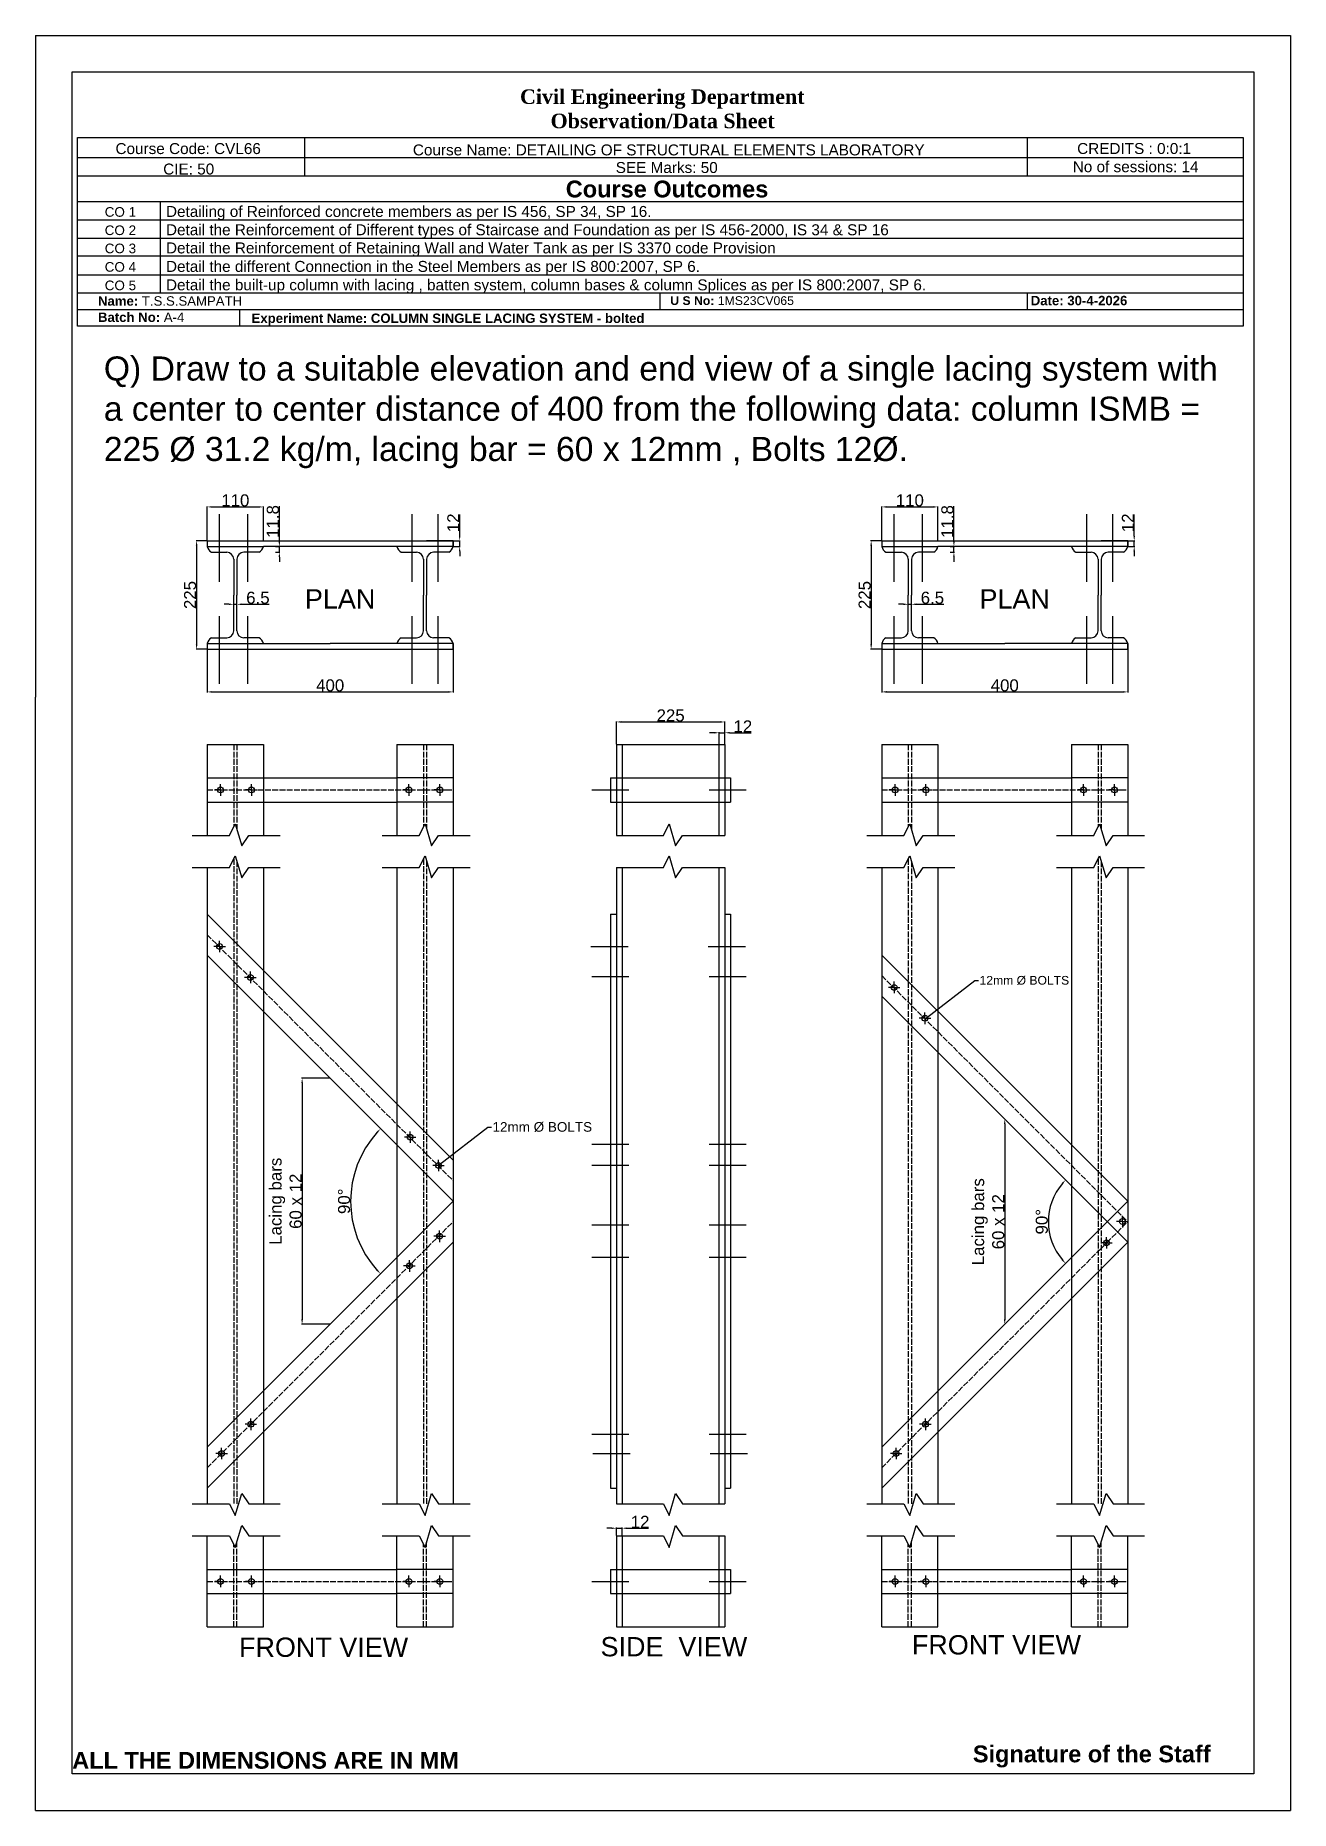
# Model space of a CAD drawing. Header units: millimetres. Extents: x 868 to 41290, y -4185 to 3706.
# Drawn here: x 4988 to 7590, y 27 to 3706 of the extents above; entities that cross this region are included whole.
import ezdxf
from ezdxf import colors
from ezdxf.entities.mleader import LeaderData, LeaderLine
from ezdxf.math import Vec2, Vec3

# ---------------------------------------------------------------- set-up
doc = ezdxf.new("R2010")
doc.units = ezdxf.units.MM
doc.linetypes.add('ACAD_ISO02W100', pattern=[15, 12, -3])
doc.styles.get("Standard").update_dxf_attribs({"font": 'arial.ttf'})
doc.dimstyles.new('ISO-25', dxfattribs={"dimtxt": 25, "dimasz": 10, "dimexe": 1.25, "dimexo": 0.625, "dimtad": 1, "dimdsep": 46, "dimtxsty": 'Standard', "dimcen": 2.5, "dimadec": 0, "dimazin": 0, "dimtfac": 1, "dimtmove": 0, "dimatfit": 3, "dimfxl": 1, "dimarcsym": 0})

msp = doc.modelspace()

# ---------------------------------------------------------------- texts
at = {"attachment_point": 1}
for s, width, gutter_width, heights, insert, char_height in [('\\pxqc;{\\fBookman Old Style|b0|i0|c0|p18;\\H1.16667x;         \\fBookman Old Style|b1|i0|c0|p18;\\H1.14285x;       Civil Engineering Department\\P               Observation/Data Sheet}', 1149.24341, 113.149, [0], (5627.908, 3594.17), 22.629779), ('Course Code: CVL66', 1063.13823, 113.538, [0], (5153.495, 3482.841), 22.70753), ('Course Name: DETAILING OF STRUCTURAL ELEMENTS LABORATORY', 1063.13823, 113.538, [0], (5770.173, 3480.057), 22.70753), ('CREDITS : 0:0:1', 1063.13823, 113.538, [0], (7147.567, 3482.986), 22.70753), ('CIE: 50', 1063.13823, 113.538, [0], (5252.473, 3440.405), 22.7075), ('SEE Marks: 50', 1063.13823, 113.538, [0], (6190.791, 3443.571), 22.70753), ('No of sessions: 14', 1063.13823, 113.538, [0], (7138.386, 3445.287), 22.70753), ('{\\fArial|b1|i0|c0|p34;Course Outcomes}', 1063.13823, 113.538, [0], (6087.193, 3405.151), 34.90578), ('CO 1', 934.19215, 99.767, [0], (5131.208, 3350.105), 19.9534), ('Detailing of Reinforced concrete members as per IS 456, SP 34, SP 16.', 1063.13823, 113.538, [0], (5258.255, 3352.522), 22.70753), ('CO 2', 934.19215, 99.767, [0], (5131.208, 3312.161), 19.9534), ('Detail the Reinforcement of Different types of Staircase and Foundation as per IS 456-2000, IS 34 & SP 16', 1837.07869, 113.538, [0], (5258.255, 3314.578), 22.70753), ('CO 3', 934.19215, 99.767, [0], (5131.208, 3274.526), 19.9534), ('Detail the Reinforcement of Retaining Wall and Water Tank as per IS 3370 code Provision', 1601.14303, 113.538, [0], (5258.255, 3276.943), 22.70753), ('Detail the different Connection in the Steel Members as per IS 800:2007, SP 6.', 1399.16781, 113.538, [0], (5258.255, 3238.629), 22.70753), ('CO 4', 934.19215, 99.767, [0], (5131.208, 3236.212), 19.9534), ('Detail the built-up column with lacing , batten system, column bases & column Splices as per IS 800:2007, SP 6.', 1885.33825, 113.538, [0], (5258.255, 3200.338), 22.70753), ('{\\fArial|b1|i0|c0|p34;Name: }T.S.S.SAMPATH', 1063.13823, 113.538, [0], (5117.174, 3165.405), 19.54724), ('CO 5', 934.19215, 99.767, [0], (5131.208, 3197.921), 19.9534), ('{\\fArial|b1|i0|c0|p34;U S No: }1MS23CV065', 1063.13823, 113.538, [0], (6303.804, 3165.478), 18.151), ('{\\fArial|b1|i0|c0|p34;Date: 30-4-2026}', 1063.13823, 113.538, [0], (7051.261, 3166.259), 19.54724), ('{\\fArial|b1|i0|c0|p34;Batch No: }A-4', 1063.13823, 113.538, [0], (5117.174, 3131.686), 19.54724), ('{\\fArial|b1|i0|c0|p34;Experiment Name: COLUMN SINGLE LACING SYSTEM - bolted}', 1063.13823, 113.538, [0], (5435.652, 3129.578), 19.54724), ('Q) Draw to a suitable elevation and end view of a single lacing system with \\Pa center to center distance of 400 from the following data: column ISMB =\\P225 %%C 31.2 kg/m, lacing bar = 60 x 12mm , Bolts 12%%C.', 4765.87054, 3.036, [327.728], (5129.349, 3040.667), 50), ('PLAN', 461.5156, 12.5, [0], (5546.362, 2558.253), 40), ('PLAN', 461.5156, 12.5, [0], (6945.039, 2558.253), 40), ('FRONT VIEW', 461.5156, 12.5, [0], (5409.627, 385.485), 40), ('SIDE  VIEW', 461.5156, 12.5, [0], (6159.298, 386.548), 40), ('FRONT VIEW', 461.5156, 12.5, [0], (6804.78, 390.422), 40), ('{\\fArial|b1|i0|c0|p34;ALL THE DIMENSIONS ARE IN MM}', 1063.13823, 113.538, [0], (5063.831, 148.544), 34.90578), ('{\\fArial|b1|i0|c0|p34;Signature of the Staff}', 1063.13823, 113.538, [0], (6931.272, 161.781), 34.90578)]:
    msp.add_mtext_dynamic_manual_height_columns(s, width=width, gutter_width=gutter_width, heights=heights, dxfattribs=dict(at, insert=insert, char_height=char_height))

# ---------------------------------------------------------------- blocks, each defined once
blk = doc.blocks.new('*D74')
at = {"color": 0, "lineweight": -2, "transparency": 16777216}
for p, q in [((5343.7, 2659.3), (5343.7, 2730)), ((5353.7, 2728.8), (5450.2, 2728.8)), ((5460.2, 2659.3), (5460.2, 2730))]:
    blk.add_line(p, q, dxfattribs=at)
for points in [[(5353.7, 2730.4), (5353.7, 2727.1), (5343.7, 2728.8)], [(5450.2, 2730.4), (5450.2, 2727.1), (5460.2, 2728.8)]]:
    blk.add_solid(points, dxfattribs=at)
at = {"layer": 'Defpoints', "color": 0, "lineweight": -2, "transparency": 16777216}
for p in [(5460.2, 2728.8), (5343.7, 2658.7), (5460.2, 2658.7)]:
    blk.add_point(p, dxfattribs=at)
at = {"color": 0, "transparency": 16777216, "insert": (5402, 2742.2), "char_height": 25, "attachment_point": 5}
blk.add_mtext('110', dxfattribs=at)
blk = doc.blocks.new('*D75')
at = {"color": 0, "lineweight": -2, "transparency": 16777216}
for p, q in [((5343.1, 2658.7), (5320.5, 2658.7)), ((5321.7, 2648.7), (5321.7, 2443.7)), ((5343.1, 2433.7), (5320.5, 2433.7))]:
    blk.add_line(p, q, dxfattribs=at)
for points in [[(5320, 2648.7), (5323.4, 2648.7), (5321.7, 2658.7)], [(5320, 2443.7), (5323.4, 2443.7), (5321.7, 2433.7)]]:
    blk.add_solid(points, dxfattribs=at)
at = {"layer": 'Defpoints', "color": 0, "lineweight": -2, "transparency": 16777216}
for p in [(5343.7, 2658.7), (5321.7, 2433.7), (5343.7, 2433.7)]:
    blk.add_point(p, dxfattribs=at)
at = {"color": 0, "transparency": 16777216, "insert": (5308.3, 2546.2), "char_height": 25, "attachment_point": 5, "rotation": 90}
blk.add_mtext('225', dxfattribs=at)
blk = doc.blocks.new('*D76')
at = {"color": 0, "lineweight": -2, "transparency": 16777216}
for p, q in [((5493.3, 2656.7), (5493.3, 2730.6)), ((5485.2, 2646.7), (5494.6, 2646.7)), ((5485.2, 2634.9), (5494.6, 2634.9)), ((5493.3, 2634.9), (5493.3, 2646.7)), ((5493.3, 2624.9), (5493.3, 2614.9))]:
    blk.add_line(p, q, dxfattribs=at)
for points in [[(5491.7, 2656.7), (5495, 2656.7), (5493.3, 2646.7)], [(5491.7, 2624.9), (5495, 2624.9), (5493.3, 2634.9)]]:
    blk.add_solid(points, dxfattribs=at)
at = {"layer": 'Defpoints', "color": 0, "lineweight": -2, "transparency": 16777216}
for p in [(5484.6, 2646.7), (5484.6, 2634.9), (5493.3, 2646.7)]:
    blk.add_point(p, dxfattribs=at)
at = {"color": 0, "transparency": 16777216, "insert": (5479.9, 2698.6), "char_height": 25, "attachment_point": 5, "rotation": 90}
blk.add_mtext('11.8', dxfattribs=at)
blk = doc.blocks.new('*D77')
at = {"color": 0, "lineweight": -2, "transparency": 16777216}
for p, q in [((5867.2, 2668.7), (5867.2, 2713.1)), ((5854.3, 2658.7), (5868.4, 2658.7)), ((5867.2, 2646.7), (5867.2, 2658.7)), ((5854.3, 2646.7), (5868.4, 2646.7)), ((5867.2, 2636.7), (5867.2, 2626.7))]:
    blk.add_line(p, q, dxfattribs=at)
for points in [[(5865.5, 2668.7), (5868.8, 2668.7), (5867.2, 2658.7)], [(5865.5, 2636.7), (5868.8, 2636.7), (5867.2, 2646.7)]]:
    blk.add_solid(points, dxfattribs=at)
at = {"layer": 'Defpoints', "color": 0, "lineweight": -2, "transparency": 16777216}
for p in [(5853.7, 2658.7), (5867.2, 2658.7), (5853.7, 2646.7)]:
    blk.add_point(p, dxfattribs=at)
at = {"color": 0, "transparency": 16777216, "insert": (5854, 2695.9), "char_height": 25, "attachment_point": 5, "rotation": 90}
blk.add_mtext('12', dxfattribs=at)
blk = doc.blocks.new('*D78')
at = {"color": 0, "lineweight": -2, "transparency": 16777216}
for p, q in [((5388.7, 2527), (5378.7, 2527)), ((5398.7, 2472.6), (5398.7, 2528.2)), ((5398.7, 2527), (5405.2, 2527)), ((5405.2, 2472.6), (5405.2, 2528.2)), ((5415.2, 2527), (5472.3, 2527))]:
    blk.add_line(p, q, dxfattribs=at)
for points in [[(5388.7, 2528.7), (5388.7, 2525.3), (5398.7, 2527)], [(5415.2, 2528.7), (5415.2, 2525.3), (5405.2, 2527)]]:
    blk.add_solid(points, dxfattribs=at)
at = {"layer": 'Defpoints', "color": 0, "lineweight": -2, "transparency": 16777216}
for p in [(5405.2, 2527), (5398.7, 2471.9), (5405.2, 2471.9)]:
    blk.add_point(p, dxfattribs=at)
at = {"color": 0, "transparency": 16777216, "insert": (5448.8, 2540.4), "char_height": 25, "attachment_point": 5}
blk.add_mtext('6.5', dxfattribs=at)
blk = doc.blocks.new('*D79')
at = {"color": 0, "lineweight": -2, "transparency": 16777216}
for p, q in [((5343.7, 2433.1), (5343.7, 2344.2)), ((5853.7, 2433.1), (5853.7, 2344.2)), ((5353.7, 2345.4), (5843.7, 2345.4))]:
    blk.add_line(p, q, dxfattribs=at)
for points in [[(5353.7, 2347.1), (5353.7, 2343.7), (5343.7, 2345.4)], [(5843.7, 2347.1), (5843.7, 2343.7), (5853.7, 2345.4)]]:
    blk.add_solid(points, dxfattribs=at)
at = {"layer": 'Defpoints', "color": 0, "lineweight": -2, "transparency": 16777216}
for p in [(5343.7, 2433.7), (5853.7, 2433.7), (5853.7, 2345.4)]:
    blk.add_point(p, dxfattribs=at)
at = {"color": 0, "transparency": 16777216, "insert": (5598.7, 2358.8), "char_height": 25, "attachment_point": 5}
blk.add_mtext('400', dxfattribs=at)
blk = doc.blocks.new('*D85')
at = {"color": 0, "lineweight": -2, "transparency": 16777216}
for p, q in [((6742.4, 2659.3), (6742.4, 2730)), ((6752.4, 2728.8), (6848.9, 2728.8)), ((6858.9, 2659.3), (6858.9, 2730))]:
    blk.add_line(p, q, dxfattribs=at)
for points in [[(6752.4, 2730.4), (6752.4, 2727.1), (6742.4, 2728.8)], [(6848.9, 2730.4), (6848.9, 2727.1), (6858.9, 2728.8)]]:
    blk.add_solid(points, dxfattribs=at)
at = {"layer": 'Defpoints', "color": 0, "lineweight": -2, "transparency": 16777216}
for p in [(6858.9, 2728.8), (6742.4, 2658.7), (6858.9, 2658.7)]:
    blk.add_point(p, dxfattribs=at)
at = {"color": 0, "transparency": 16777216, "insert": (6800.6, 2742.2), "char_height": 25, "attachment_point": 5}
blk.add_mtext('110', dxfattribs=at)
blk = doc.blocks.new('*D83')
at = {"color": 0, "lineweight": -2, "transparency": 16777216}
for p, q in [((6741.8, 2658.7), (6719.1, 2658.7)), ((6720.4, 2648.7), (6720.4, 2443.7)), ((6741.8, 2433.7), (6719.1, 2433.7))]:
    blk.add_line(p, q, dxfattribs=at)
for points in [[(6718.7, 2648.7), (6722.1, 2648.7), (6720.4, 2658.7)], [(6718.7, 2443.7), (6722.1, 2443.7), (6720.4, 2433.7)]]:
    blk.add_solid(points, dxfattribs=at)
at = {"layer": 'Defpoints', "color": 0, "lineweight": -2, "transparency": 16777216}
for p in [(6742.4, 2658.7), (6720.4, 2433.7), (6742.4, 2433.7)]:
    blk.add_point(p, dxfattribs=at)
at = {"color": 0, "transparency": 16777216, "insert": (6707, 2546.2), "char_height": 25, "attachment_point": 5, "rotation": 90}
blk.add_mtext('225', dxfattribs=at)
blk = doc.blocks.new('*D80')
at = {"color": 0, "lineweight": -2, "transparency": 16777216}
for p, q in [((6892, 2656.7), (6892, 2730.6)), ((6883.9, 2646.7), (6893.3, 2646.7)), ((6883.9, 2634.9), (6893.3, 2634.9)), ((6892, 2634.9), (6892, 2646.7)), ((6892, 2624.9), (6892, 2614.9))]:
    blk.add_line(p, q, dxfattribs=at)
for points in [[(6890.3, 2656.7), (6893.7, 2656.7), (6892, 2646.7)], [(6890.3, 2624.9), (6893.7, 2624.9), (6892, 2634.9)]]:
    blk.add_solid(points, dxfattribs=at)
at = {"layer": 'Defpoints', "color": 0, "lineweight": -2, "transparency": 16777216}
for p in [(6883.3, 2646.7), (6883.3, 2634.9), (6892, 2646.7)]:
    blk.add_point(p, dxfattribs=at)
at = {"color": 0, "transparency": 16777216, "insert": (6878.6, 2698.6), "char_height": 25, "attachment_point": 5, "rotation": 90}
blk.add_mtext('11.8', dxfattribs=at)
blk = doc.blocks.new('*D84')
at = {"color": 0, "lineweight": -2, "transparency": 16777216}
for p, q in [((7265.8, 2668.7), (7265.8, 2713.1)), ((7253, 2658.7), (7267.1, 2658.7)), ((7265.8, 2646.7), (7265.8, 2658.7)), ((7253, 2646.7), (7267.1, 2646.7)), ((7265.8, 2636.7), (7265.8, 2626.7))]:
    blk.add_line(p, q, dxfattribs=at)
for points in [[(7264.2, 2668.7), (7267.5, 2668.7), (7265.8, 2658.7)], [(7264.2, 2636.7), (7267.5, 2636.7), (7265.8, 2646.7)]]:
    blk.add_solid(points, dxfattribs=at)
at = {"layer": 'Defpoints', "color": 0, "lineweight": -2, "transparency": 16777216}
for p in [(7252.4, 2658.7), (7265.8, 2658.7), (7252.4, 2646.7)]:
    blk.add_point(p, dxfattribs=at)
at = {"color": 0, "transparency": 16777216, "insert": (7252.7, 2695.9), "char_height": 25, "attachment_point": 5, "rotation": 90}
blk.add_mtext('12', dxfattribs=at)
blk = doc.blocks.new('*D81')
at = {"color": 0, "lineweight": -2, "transparency": 16777216}
for p, q in [((6787.4, 2527), (6777.4, 2527)), ((6797.4, 2472.6), (6797.4, 2528.2)), ((6797.4, 2527), (6803.9, 2527)), ((6803.9, 2472.6), (6803.9, 2528.2)), ((6813.9, 2527), (6871, 2527))]:
    blk.add_line(p, q, dxfattribs=at)
for points in [[(6787.4, 2528.7), (6787.4, 2525.3), (6797.4, 2527)], [(6813.9, 2528.7), (6813.9, 2525.3), (6803.9, 2527)]]:
    blk.add_solid(points, dxfattribs=at)
at = {"layer": 'Defpoints', "color": 0, "lineweight": -2, "transparency": 16777216}
for p in [(6803.9, 2527), (6797.4, 2471.9), (6803.9, 2471.9)]:
    blk.add_point(p, dxfattribs=at)
at = {"color": 0, "transparency": 16777216, "insert": (6847.4, 2540.4), "char_height": 25, "attachment_point": 5}
blk.add_mtext('6.5', dxfattribs=at)
blk = doc.blocks.new('*D82')
at = {"color": 0, "lineweight": -2, "transparency": 16777216}
for p, q in [((6742.4, 2433.1), (6742.4, 2344.2)), ((7252.4, 2433.1), (7252.4, 2344.2)), ((6752.4, 2345.4), (7242.4, 2345.4))]:
    blk.add_line(p, q, dxfattribs=at)
for points in [[(6752.4, 2347.1), (6752.4, 2343.7), (6742.4, 2345.4)], [(7242.4, 2347.1), (7242.4, 2343.7), (7252.4, 2345.4)]]:
    blk.add_solid(points, dxfattribs=at)
at = {"layer": 'Defpoints', "color": 0, "lineweight": -2, "transparency": 16777216}
for p in [(6742.4, 2433.7), (7252.4, 2433.7), (7252.4, 2345.4)]:
    blk.add_point(p, dxfattribs=at)
at = {"color": 0, "transparency": 16777216, "insert": (6997.4, 2358.8), "char_height": 25, "attachment_point": 5}
blk.add_mtext('400', dxfattribs=at)
blk = doc.blocks.new('*D86')
at = {"color": 0, "lineweight": -2, "transparency": 16777216}
for p, q in [((5598.1, 1544.7), (5539.3, 1544.7)), ((5540.5, 1534.7), (5540.5, 1044.7)), ((5598.1, 1034.7), (5539.3, 1034.7))]:
    blk.add_line(p, q, dxfattribs=at)
for points in [[(5538.8, 1534.7), (5542.2, 1534.7), (5540.5, 1544.7)], [(5538.8, 1044.7), (5542.2, 1044.7), (5540.5, 1034.7)]]:
    blk.add_solid(points, dxfattribs=at)
at = {"layer": 'Defpoints', "color": 0, "lineweight": -2, "transparency": 16777216}
for p in [(5598.7, 1544.7), (5540.5, 1034.7), (5598.7, 1034.7)]:
    blk.add_point(p, dxfattribs=at)
at = {"color": 0, "transparency": 16777216, "insert": (5506.3, 1289.7), "char_height": 25, "attachment_point": 5, "rotation": 90}
blk.add_mtext('Lacing bars\\P60 x 12', dxfattribs=at)
blk = doc.blocks.new('*D87')
at = {"color": 0, "lineweight": -2, "transparency": 16777216}
blk.add_arc((5853.7, 1289.7), 212.7, 137.6937, 222.3063, dxfattribs=at)
for points in [[(5695.2, 1434.1), (5697.6, 1431.8), (5703.3, 1440.2)], [(5697.6, 1147.7), (5695.2, 1145.4), (5703.3, 1139.3)]]:
    blk.add_solid(points, dxfattribs=at)
at = {"layer": 'Defpoints', "color": 0, "lineweight": -2, "transparency": 16777216}
for p in [(5343.7, 1799.7), (5648.2, 1344.8), (5853.7, 1289.7), (5853.7, 1289.7), (5343.7, 779.7)]:
    blk.add_point(p, dxfattribs=at)
at = {"color": 0, "transparency": 16777216, "insert": (5627.6, 1289.7), "char_height": 25, "attachment_point": 5, "rotation": 90}
blk.add_mtext('90°', dxfattribs=at)
blk = doc.blocks.new('*D88')
at = {"color": 0, "lineweight": -2, "transparency": 16777216}
for p, q in [((6182.1, 612.1), (6172.1, 612.1)), ((6192.1, 596.7), (6192.1, 613.3)), ((6192.1, 612.1), (6204.1, 612.1)), ((6204.1, 596.7), (6204.1, 613.3)), ((6214.1, 612.1), (6258.5, 612.1))]:
    blk.add_line(p, q, dxfattribs=at)
for points in [[(6182.1, 613.7), (6182.1, 610.4), (6192.1, 612.1)], [(6214.1, 613.7), (6214.1, 610.4), (6204.1, 612.1)]]:
    blk.add_solid(points, dxfattribs=at)
at = {"layer": 'Defpoints', "color": 0, "lineweight": -2, "transparency": 16777216}
for p in [(6192.1, 596.1), (6204.1, 612.1), (6204.1, 596.1)]:
    blk.add_point(p, dxfattribs=at)
at = {"color": 0, "lineweight": -2, "transparency": 16777216, "insert": (6241.3, 625.3), "char_height": 25, "attachment_point": 5}
blk.add_mtext('12', dxfattribs=at)
blk = doc.blocks.new('*D89')
at = {"color": 0, "lineweight": -2, "transparency": 16777216}
for p, q in [((6192.1, 2237.1), (6192.1, 2284.4)), ((6202.1, 2283.1), (6407.1, 2283.1)), ((6417.1, 2237.1), (6417.1, 2284.4))]:
    blk.add_line(p, q, dxfattribs=at)
for points in [[(6202.1, 2284.8), (6202.1, 2281.4), (6192.1, 2283.1)], [(6407.1, 2284.8), (6407.1, 2281.4), (6417.1, 2283.1)]]:
    blk.add_solid(points, dxfattribs=at)
at = {"layer": 'Defpoints', "color": 0, "lineweight": -2, "transparency": 16777216}
for p in [(6417.1, 2283.1), (6192.1, 2236.5), (6417.1, 2236.5)]:
    blk.add_point(p, dxfattribs=at)
at = {"color": 0, "lineweight": -2, "transparency": 16777216, "insert": (6304.6, 2296.5), "char_height": 25, "attachment_point": 5}
blk.add_mtext('225', dxfattribs=at)
blk = doc.blocks.new('*D90')
at = {"color": 0, "lineweight": -2, "transparency": 16777216}
for p, q in [((6395.1, 2260.7), (6385.1, 2260.7)), ((6405.1, 2237.1), (6405.1, 2262)), ((6405.1, 2260.7), (6417.1, 2260.7)), ((6417.1, 2237.1), (6417.1, 2262)), ((6427.1, 2260.7), (6471.5, 2260.7))]:
    blk.add_line(p, q, dxfattribs=at)
for points in [[(6395.1, 2262.4), (6395.1, 2259.1), (6405.1, 2260.7)], [(6427.1, 2262.4), (6427.1, 2259.1), (6417.1, 2260.7)]]:
    blk.add_solid(points, dxfattribs=at)
at = {"layer": 'Defpoints', "color": 0, "lineweight": -2, "transparency": 16777216}
for p in [(6417.1, 2260.7), (6405.1, 2236.5), (6417.1, 2236.5)]:
    blk.add_point(p, dxfattribs=at)
at = {"color": 0, "lineweight": -2, "transparency": 16777216, "insert": (6454.3, 2273.9), "char_height": 25, "attachment_point": 5}
blk.add_mtext('12', dxfattribs=at)
blk = doc.blocks.new('*D91')
at = {"color": 0, "lineweight": -2, "transparency": 16777216}
for p, q in [((6997.4, 1449.9), (6997.4, 1044.7)), ((6998, 1459.9), (6998.6, 1459.9)), ((6998, 1034.7), (6998.6, 1034.7))]:
    blk.add_line(p, q, dxfattribs=at)
for points in [[(6995.7, 1449.9), (6999.1, 1449.9), (6997.4, 1459.9)], [(6995.7, 1044.7), (6999.1, 1044.7), (6997.4, 1034.7)]]:
    blk.add_solid(points, dxfattribs=at)
at = {"layer": 'Defpoints', "color": 0, "lineweight": -2, "transparency": 16777216}
for p in [(6997.4, 1459.9), (6997.4, 1034.7), (6997.4, 1034.7)]:
    blk.add_point(p, dxfattribs=at)
at = {"color": 0, "lineweight": -2, "transparency": 16777216, "insert": (6963.2, 1247.3), "char_height": 25, "attachment_point": 5, "rotation": 90}
blk.add_mtext('Lacing bars\\P60 x 12', dxfattribs=at)
blk = doc.blocks.new('*D93')
at = {"color": 0, "lineweight": -2, "transparency": 16777216}
blk.add_arc((7210, 1247.3), 122.2, 139.6882, 220.3118, dxfattribs=at)
for points in [[(7115.5, 1327.5), (7118, 1325.3), (7123.5, 1333.8)], [(7118, 1169.4), (7115.5, 1167.1), (7123.5, 1160.9)]]:
    blk.add_solid(points, dxfattribs=at)
at = {"layer": 'Defpoints', "color": 0, "lineweight": -2, "transparency": 16777216}
for p in [(6742.4, 1714.9), (7252.4, 1289.7), (7091.9, 1279), (7252.4, 1204.9), (6742.4, 779.7)]:
    blk.add_point(p, dxfattribs=at)
at = {"color": 0, "lineweight": -2, "transparency": 16777216, "insert": (7074.3, 1247.3), "char_height": 25, "attachment_point": 5, "rotation": 90}
blk.add_mtext('90°', dxfattribs=at)

# ---------------------------------------------------------------- dimensions: what is measured, and where the dimension line sits
for base, p1, p2, text, picture, middle in [((5460.218, 2728.761), (5343.718, 2658.677), (5460.218, 2658.677), '110', '*D74', (5401.968, 2742.15)), ((6858.895, 2728.761), (6742.395, 2658.677), (6858.895, 2658.677), '110', '*D85', (6800.645, 2742.15)), ((5853.718, 2345.411), (5343.718, 2433.677), (5853.718, 2433.677), '400', '*D79', (5598.718, 2358.801)), ((7252.395, 2345.411), (6742.395, 2433.677), (7252.395, 2433.677), '400', '*D82', (6997.395, 2358.801))]:
    dim = msp.add_linear_dim(base=base, p1=p1, p2=p2, text=text, dimstyle='ISO-25')
    dim.commit()
    dim.dimension.update_dxf_attribs({"geometry": picture, "text_midpoint": middle})
for base, p1, p2, picture, middle in [((5493.338, 2646.677), (5484.59, 2634.877), (5484.59, 2646.677), '*D76', (5479.948, 2698.621)), ((6892.014, 2646.677), (6883.267, 2634.877), (6883.267, 2646.677), '*D80', (6878.625, 2698.621)), ((5321.714, 2433.677), (5343.718, 2658.677), (5343.718, 2433.677), '*D75', (5308.324, 2546.177)), ((6720.39, 2433.677), (6742.395, 2658.677), (6742.395, 2433.677), '*D83', (6707.001, 2546.177))]:
    dim = msp.add_linear_dim(base=base, p1=p1, p2=p2, angle=90, dimstyle='ISO-25')
    dim.commit()
    dim.dimension.update_dxf_attribs({"geometry": picture, "text_midpoint": middle})
for p1, p2, picture, middle in [((5853.718, 2646.677), (5853.718, 2658.677), '*D77', (5853.993, 2695.904)), ((7252.395, 2646.677), (7252.395, 2658.677), '*D84', (7252.67, 2695.904))]:
    dim = msp.add_aligned_dim(p1=p1, p2=p2, distance=-13.451, dimstyle='ISO-25')
    dim.commit()
    dim.dimension.update_dxf_attribs({"geometry": picture, "text_midpoint": middle})
for base, p1, p2, picture, middle in [((5405.218, 2526.998), (5398.718, 2471.944), (5405.218, 2471.944), '*D78', (5448.762, 2540.387)), ((6803.895, 2526.998), (6797.395, 2471.944), (6803.895, 2471.944), '*D81', (6847.439, 2540.387))]:
    dim = msp.add_linear_dim(base=base, p1=p1, p2=p2, dimstyle='ISO-25')
    dim.commit()
    dim.dimension.update_dxf_attribs({"geometry": picture, "text_midpoint": middle})
at = {"lineweight": -2}
for base, p1, picture, middle in [((6417.097, 2283.11), (6192.097, 2236.456), '*D89', (6304.597, 2296.499)), ((6417.097, 2260.72), (6405.097, 2236.456), '*D90', (6454.323, 2273.897))]:
    dim = msp.add_linear_dim(base=base, p1=p1, p2=(6417.097, 2236.456), dimstyle='ISO-25', dxfattribs=at)
    dim.commit()
    dim.dimension.update_dxf_attribs({"geometry": picture, "text_midpoint": middle})
dim = msp.add_angular_dim_2l(base=(5648.246, 1344.806), line1=((5343.718, 779.75), (5853.718, 1289.75)), line2=((5343.718, 1799.75), (5853.718, 1289.75)), dimstyle='ISO-25')
dim.commit()
dim.dimension.update_dxf_attribs({"geometry": '*D87', "text_midpoint": (5627.608, 1289.75)})
dim = msp.add_angular_dim_2l(base=(7091.888, 1278.963), line1=((6742.395, 779.75), (7252.395, 1289.75)), line2=((6742.395, 1714.897), (7252.395, 1204.897)), dimstyle='ISO-25', dxfattribs=at)
dim.commit()
dim.dimension.update_dxf_attribs({"geometry": '*D93', "text_midpoint": (7074.333, 1247.323)})
dim = msp.add_linear_dim(base=(5540.504, 1034.75), p1=(5598.718, 1544.75), p2=(5598.718, 1034.75), angle=90, text='Lacing bars\\P60 x 12', dimstyle='ISO-25')
dim.commit()
dim.dimension.update_dxf_attribs({"geometry": '*D86', "text_midpoint": (5506.281, 1289.75)})
dim = msp.add_linear_dim(base=(6997.395, 1034.75), p1=(6997.395, 1459.897), p2=(6997.395, 1034.75), angle=90, text='Lacing bars\\P60 x 12', dimstyle='ISO-25', dxfattribs=at)
dim.commit()
dim.dimension.update_dxf_attribs({"geometry": '*D91', "text_midpoint": (6963.172, 1247.323)})
dim = msp.add_aligned_dim(p1=(6192.097, 596.101), p2=(6204.097, 596.101), distance=15.973, dimstyle='ISO-25', dxfattribs=at)
dim.commit()
dim.dimension.update_dxf_attribs({"geometry": '*D88', "text_midpoint": (6241.323, 625.251)})

# ---------------------------------------------------------------- linework, layer by layer
for p, q in [((4987.64, 3705.844), (7589.945, 3705.844)), ((4987.64, 3705.844), (4987.64, 2334.611)), ((7589.945, 3705.844), (7589.945, 27.031)), ((5545.726, 3494.614), (5545.726, 3414.019)), ((7043.79, 3494.614), (7043.79, 3414.019)), ((5075.011, 3452.774), (7491.752, 3452.774)), ((7491.752, 3414.019), (5075.011, 3414.019)), ((5075.011, 3361.991), (7491.752, 3361.991)), ((5245.85, 3361.991), (5245.85, 3323.438)), ((7491.752, 3323.438), (5075.011, 3323.438)), ((5245.85, 3323.438), (5245.85, 3286.103)), ((5075.011, 3286.103), (7491.752, 3286.103)), ((5245.85, 3286.103), (5245.85, 3248.168)), ((7491.752, 3248.168), (5075.011, 3248.168)), ((5245.85, 3248.168), (5245.85, 3209.475)), ((5075.011, 3209.475), (7491.752, 3209.475)), ((5245.85, 3209.475), (5245.85, 3171.587)), ((7491.752, 3171.587), (5075.011, 3171.587)), ((6283.19, 3137.759), (6283.19, 3171.587)), ((7044.421, 3137.759), (7044.421, 3171.587)), ((5075.011, 3137.759), (7491.752, 3137.759)), ((5411.53, 3103.285), (5411.53, 3137.759)), ((5369.357, 2573.185), (5369.357, 2713.586)), ((5428.161, 2573.185), (5428.161, 2713.586)), ((5768.607, 2573.185), (5768.607, 2713.586)), ((5822.769, 2573.185), (5822.769, 2713.586)), ((6768.033, 2573.185), (6768.033, 2713.586)), ((6826.838, 2573.185), (6826.838, 2713.586)), ((7167.284, 2573.185), (7167.284, 2713.586)), ((7221.446, 2573.185), (7221.446, 2713.586)), ((5343.718, 2658.677), (5853.718, 2658.677)), ((5343.718, 2658.677), (5343.718, 2646.677)), ((5853.718, 2658.677), (5798.718, 2658.677)), ((5853.718, 2658.677), (5853.718, 2646.677)), ((5853.718, 2646.677), (5853.718, 2658.677)), ((6742.395, 2658.677), (7252.395, 2658.677)), ((6742.395, 2658.677), (6742.395, 2646.677)), ((7252.395, 2658.677), (7197.395, 2658.677)), ((7252.395, 2646.677), (7252.395, 2658.677)), ((7252.395, 2658.677), (7252.395, 2646.677)), ((5343.718, 2646.677), (5460.218, 2646.677)), ((5352.466, 2634.877), (5384.302, 2634.877)), ((5398.718, 2620.411), (5398.718, 2546.177)), ((5405.218, 2620.411), (5405.218, 2546.177)), ((5451.47, 2634.877), (5419.633, 2634.877)), ((5853.718, 2646.677), (5460.218, 2646.677)), ((5745.966, 2634.877), (5777.802, 2634.877)), ((5792.218, 2620.411), (5792.218, 2546.177)), ((5798.718, 2620.411), (5798.718, 2546.177)), ((5853.718, 2646.677), (5801.968, 2646.677)), ((5844.97, 2634.877), (5813.133, 2634.877)), ((6742.395, 2646.677), (6858.895, 2646.677)), ((6751.142, 2634.877), (6782.979, 2634.877)), ((6797.395, 2620.411), (6797.395, 2546.177)), ((6803.895, 2620.411), (6803.895, 2546.177)), ((6850.147, 2634.877), (6818.31, 2634.877)), ((7252.395, 2646.677), (6858.895, 2646.677)), ((7144.642, 2634.877), (7176.479, 2634.877)), ((7190.895, 2620.411), (7190.895, 2546.177)), ((7197.395, 2620.411), (7197.395, 2546.177)), ((7252.395, 2646.677), (7200.645, 2646.677)), ((7243.647, 2634.877), (7211.81, 2634.877)), ((5398.718, 2471.944), (5398.718, 2546.177)), ((5405.218, 2471.944), (5405.218, 2546.177)), ((5792.218, 2471.944), (5792.218, 2546.177)), ((5798.718, 2471.944), (5798.718, 2546.177)), ((6797.395, 2471.944), (6797.395, 2546.177)), ((6803.895, 2471.944), (6803.895, 2546.177)), ((7190.895, 2471.944), (7190.895, 2546.177)), ((7197.395, 2471.944), (7197.395, 2546.177)), ((5369.357, 2362.107), (5369.357, 2502.508)), ((5428.161, 2362.107), (5428.161, 2502.508)), ((5768.607, 2362.107), (5768.607, 2502.508)), ((5822.769, 2362.107), (5822.769, 2502.508)), ((6768.033, 2362.107), (6768.033, 2502.508)), ((6826.838, 2362.107), (6826.838, 2502.508)), ((7167.284, 2362.107), (7167.284, 2502.508)), ((7221.446, 2362.107), (7221.446, 2502.508)), ((5343.718, 2445.677), (5395.468, 2445.677)), ((5343.718, 2445.677), (5598.718, 2445.677)), ((5343.718, 2445.677), (5343.718, 2433.677)), ((5343.718, 2433.677), (5853.718, 2433.677)), ((5352.466, 2457.477), (5384.302, 2457.477)), ((5451.47, 2457.477), (5419.633, 2457.477)), ((5853.718, 2445.677), (5598.718, 2445.677)), ((5745.966, 2457.477), (5777.802, 2457.477)), ((5853.718, 2445.677), (5801.968, 2445.677)), ((5844.97, 2457.477), (5813.133, 2457.477)), ((5853.718, 2433.677), (5853.718, 2445.677)), ((5853.718, 2445.677), (5853.718, 2433.677)), ((6742.395, 2445.677), (6742.395, 2433.677)), ((6742.395, 2445.677), (6794.145, 2445.677)), ((6742.395, 2445.677), (6997.395, 2445.677)), ((6742.395, 2433.677), (7252.395, 2433.677)), ((6751.142, 2457.477), (6782.979, 2457.477)), ((6850.147, 2457.477), (6818.31, 2457.477)), ((7252.395, 2445.677), (6997.395, 2445.677)), ((7144.642, 2457.477), (7176.479, 2457.477)), ((7252.395, 2445.677), (7200.645, 2445.677)), ((7243.647, 2457.477), (7211.81, 2457.477)), ((7252.395, 2433.677), (7252.395, 2445.677)), ((7252.395, 2445.677), (7252.395, 2433.677)), ((4987.64, 27.031), (4987.64, 2334.611)), ((5343.718, 2236.456), (5343.718, 2047.894)), ((5343.718, 2236.456), (5460.218, 2236.456)), ((5460.218, 2236.456), (5460.218, 2047.894)), ((5737.218, 2236.456), (5737.218, 2047.894)), ((5737.218, 2236.456), (5853.718, 2236.456)), ((5853.718, 2236.456), (5853.718, 2047.894)), ((6192.097, 2236.456), (6417.097, 2236.456)), ((6192.097, 2236.456), (6192.097, 2047.894)), ((6204.097, 2236.456), (6204.097, 2047.894)), ((6405.097, 2047.894), (6405.097, 2236.456)), ((6417.097, 2236.456), (6417.097, 2047.894)), ((6742.395, 2236.456), (6742.395, 2047.894)), ((6742.395, 2236.456), (6858.895, 2236.456)), ((6858.895, 2236.456), (6858.895, 2047.894)), ((7135.895, 2236.456), (7252.395, 2236.456)), ((7135.895, 2236.456), (7135.895, 2047.894)), ((7252.395, 2236.456), (7252.395, 2047.894)), ((5343.718, 2167.175), (5737.218, 2167.175)), ((5853.718, 2167.175), (5737.218, 2167.175)), ((6141.256, 2142.175), (6218.284, 2142.175)), ((6180.097, 2167.175), (6429.097, 2167.175)), ((6180.097, 2167.175), (6180.097, 2117.175)), ((6384.478, 2142.175), (6461.506, 2142.175)), ((6429.097, 2167.175), (6429.097, 2117.175)), ((6742.395, 2167.175), (7135.895, 2167.175)), ((7252.395, 2167.175), (7135.895, 2167.175)), ((5343.718, 2117.175), (5737.218, 2117.175)), ((5853.718, 2117.175), (5737.218, 2117.175)), ((6180.097, 2117.175), (6429.097, 2117.175)), ((6742.395, 2117.175), (7135.895, 2117.175)), ((7252.395, 2117.175), (7135.895, 2117.175)), ((5389.819, 2047.894), (5401.972, 2072.049)), ((5401.972, 2072.049), (5415.333, 2026.56)), ((5783.319, 2047.894), (5795.472, 2072.049)), ((5795.472, 2072.049), (5808.833, 2026.56)), ((6289.531, 2047.894), (6301.684, 2072.049)), ((6301.684, 2072.049), (6315.045, 2026.56)), ((6788.495, 2047.894), (6800.649, 2072.049)), ((6800.649, 2072.049), (6814.01, 2026.56)), ((7181.995, 2047.894), (7194.149, 2072.049)), ((7194.149, 2072.049), (7207.51, 2026.56)), ((5312.779, 2047.894), (5389.819, 2047.894)), ((5415.333, 2026.56), (5429.819, 2047.894)), ((5429.819, 2047.894), (5495.264, 2047.894)), ((5706.279, 2047.894), (5783.319, 2047.894)), ((5808.833, 2026.56), (5823.319, 2047.894)), ((5823.319, 2047.894), (5888.764, 2047.894)), ((6192.097, 2047.894), (6289.531, 2047.894)), ((6315.045, 2026.56), (6329.531, 2047.894)), ((6329.531, 2047.894), (6417.097, 2047.894)), ((6711.456, 2047.894), (6788.495, 2047.894)), ((6814.01, 2026.56), (6828.495, 2047.894)), ((6828.495, 2047.894), (6893.941, 2047.894)), ((7104.956, 2047.894), (7181.995, 2047.894)), ((7207.51, 2026.56), (7221.995, 2047.894)), ((7221.995, 2047.894), (7287.441, 2047.894)), ((5389.819, 1981.32), (5401.972, 2005.475)), ((5401.972, 2005.475), (5415.333, 1959.987)), ((5783.319, 1981.32), (5795.472, 2005.475)), ((5795.472, 2005.475), (5808.833, 1959.987)), ((6289.531, 1981.32), (6301.684, 2005.475)), ((6301.684, 2005.475), (6315.045, 1959.987)), ((6788.495, 1981.32), (6800.649, 2005.475)), ((6800.649, 2005.475), (6814.01, 1959.987)), ((7181.995, 1981.32), (7194.149, 2005.475)), ((7194.149, 2005.475), (7207.51, 1959.987)), ((5312.779, 1981.32), (5389.819, 1981.32)), ((5343.718, 1981.32), (5343.718, 662.675)), ((5415.333, 1959.987), (5429.819, 1981.32)), ((5429.819, 1981.32), (5495.264, 1981.32)), ((5460.218, 1981.32), (5460.218, 662.675)), ((5706.279, 1981.32), (5783.319, 1981.32)), ((5737.218, 1981.32), (5737.218, 662.675)), ((5808.833, 1959.987), (5823.319, 1981.32)), ((5823.319, 1981.32), (5888.764, 1981.32)), ((5853.718, 1981.32), (5853.718, 662.675)), ((6192.097, 1981.32), (6192.097, 662.675)), ((6192.097, 1981.32), (6289.531, 1981.32)), ((6204.097, 1981.32), (6204.097, 662.675)), ((6315.045, 1959.987), (6329.531, 1981.32)), ((6329.531, 1981.32), (6417.097, 1981.32)), ((6405.097, 662.675), (6405.097, 1981.32)), ((6417.097, 1981.32), (6417.097, 662.675)), ((6711.456, 1981.32), (6788.495, 1981.32)), ((6742.395, 1981.32), (6742.395, 662.675)), ((6814.01, 1959.987), (6828.495, 1981.32)), ((6828.495, 1981.32), (6893.941, 1981.32)), ((6858.895, 1981.32), (6858.895, 662.675)), ((7104.956, 1981.32), (7181.995, 1981.32)), ((7135.895, 1981.32), (7135.895, 662.675)), ((7207.51, 1959.987), (7221.995, 1981.32)), ((7221.995, 1981.32), (7287.441, 1981.32)), ((7252.395, 1981.32), (7252.395, 662.675)), ((5343.718, 1884.602), (5853.718, 1374.602)), ((6180.097, 1884.602), (6180.097, 694.897)), ((6180.097, 1884.602), (6192.097, 1884.602)), ((6417.097, 1884.602), (6429.097, 1884.602)), ((6429.097, 1884.602), (6429.097, 694.897)), ((6139.406, 1817.707), (6216.434, 1817.707)), ((6382.628, 1817.707), (6459.656, 1817.707)), ((5343.718, 1799.75), (5853.718, 1289.75)), ((6742.395, 1799.75), (7252.395, 1289.75)), ((6141.256, 1755.644), (6218.284, 1755.644)), ((6384.478, 1755.644), (6461.506, 1755.644)), ((6742.395, 1714.897), (7252.395, 1204.897)), ((6141.256, 1407.848), (6218.284, 1407.848)), ((6384.478, 1407.848), (6461.506, 1407.848)), ((6141.256, 1364.733), (6218.284, 1364.733)), ((6384.478, 1364.733), (6461.506, 1364.733)), ((5343.718, 779.75), (5853.718, 1289.75)), ((6742.395, 779.75), (7252.395, 1289.75)), ((6141.256, 1241.136), (6218.284, 1241.136)), ((6384.478, 1241.136), (6461.506, 1241.136)), ((5343.718, 694.897), (5853.718, 1204.897)), ((6742.395, 694.897), (7252.395, 1204.897)), ((6141.256, 1173.589), (6218.284, 1173.589)), ((6384.478, 1173.589), (6461.506, 1173.589)), ((6141.256, 807.25), (6218.284, 807.25)), ((6384.478, 807.25), (6461.506, 807.25)), ((6143.439, 767.007), (6220.468, 767.007)), ((6386.661, 767.007), (6463.689, 767.007)), ((5312.779, 662.675), (5389.819, 662.675)), ((5389.819, 662.675), (5401.972, 638.52)), ((5401.972, 638.52), (5415.333, 684.009)), ((5415.333, 684.009), (5429.819, 662.675)), ((5429.819, 662.675), (5495.264, 662.675)), ((5706.279, 662.675), (5783.319, 662.675)), ((5783.319, 662.675), (5795.472, 638.52)), ((5795.472, 638.52), (5808.833, 684.009)), ((5808.833, 684.009), (5823.319, 662.675)), ((5823.319, 662.675), (5888.764, 662.675)), ((6180.097, 694.897), (6192.097, 694.897)), ((6192.097, 662.675), (6289.531, 662.675)), ((6289.531, 662.675), (6301.684, 638.52)), ((6301.684, 638.52), (6315.045, 684.009)), ((6315.045, 684.009), (6329.531, 662.675)), ((6329.531, 662.675), (6417.097, 662.675)), ((6417.097, 694.897), (6429.097, 694.897)), ((6711.456, 662.675), (6788.495, 662.675)), ((6788.495, 662.675), (6800.649, 638.52)), ((6800.649, 638.52), (6814.01, 684.009)), ((6814.01, 684.009), (6828.495, 662.675)), ((6828.495, 662.675), (6893.941, 662.675)), ((7104.956, 662.675), (7181.995, 662.675)), ((7181.995, 662.675), (7194.149, 638.52)), ((7194.149, 638.52), (7207.51, 684.009)), ((7207.51, 684.009), (7221.995, 662.675)), ((7221.995, 662.675), (7287.441, 662.675)), ((5312.779, 596.101), (5389.819, 596.101)), ((5343.718, 407.539), (5343.718, 596.101)), ((5389.819, 596.101), (5401.972, 571.947)), ((5401.972, 571.947), (5415.333, 617.435)), ((5415.333, 617.435), (5429.819, 596.101)), ((5429.819, 596.101), (5495.264, 596.101)), ((5460.218, 407.539), (5460.218, 596.101)), ((5706.279, 596.101), (5783.319, 596.101)), ((5737.218, 407.539), (5737.218, 596.101)), ((5783.319, 596.101), (5795.472, 571.947)), ((5795.472, 571.947), (5808.833, 617.435)), ((5808.833, 617.435), (5823.319, 596.101)), ((5823.319, 596.101), (5888.764, 596.101)), ((5853.718, 407.539), (5853.718, 596.101)), ((6192.097, 596.101), (6192.097, 407.539)), ((6192.097, 596.101), (6289.531, 596.101)), ((6204.097, 596.101), (6204.097, 407.539)), ((6289.531, 596.101), (6301.684, 571.947)), ((6301.684, 571.947), (6315.045, 617.435)), ((6315.045, 617.435), (6329.531, 596.101)), ((6329.531, 596.101), (6417.097, 596.101)), ((6405.097, 407.539), (6405.097, 596.101)), ((6417.097, 596.101), (6417.097, 407.539)), ((6711.456, 596.101), (6788.495, 596.101)), ((6742.395, 407.539), (6742.395, 596.101)), ((6788.495, 596.101), (6800.649, 571.947)), ((6800.649, 571.947), (6814.01, 617.435)), ((6814.01, 617.435), (6828.495, 596.101)), ((6828.495, 596.101), (6893.941, 596.101)), ((6858.895, 407.539), (6858.895, 596.101)), ((7104.956, 596.101), (7181.995, 596.101)), ((7135.895, 407.539), (7135.895, 596.101)), ((7181.995, 596.101), (7194.149, 571.947)), ((7194.149, 571.947), (7207.51, 617.435)), ((7207.51, 617.435), (7221.995, 596.101)), ((7221.995, 596.101), (7287.441, 596.101)), ((7252.395, 407.539), (7252.395, 596.101)), ((5343.718, 526.82), (5737.218, 526.82)), ((5853.718, 526.82), (5737.218, 526.82)), ((6180.097, 526.82), (6180.097, 476.82)), ((6180.097, 526.82), (6429.097, 526.82)), ((6429.097, 526.82), (6429.097, 476.82)), ((6742.395, 526.82), (7135.895, 526.82)), ((7252.395, 526.82), (7135.895, 526.82)), ((6141.256, 501.82), (6218.284, 501.82)), ((6384.478, 501.82), (6461.506, 501.82)), ((5343.718, 476.82), (5737.218, 476.82)), ((5853.718, 476.82), (5737.218, 476.82)), ((6180.097, 476.82), (6429.097, 476.82)), ((6742.395, 476.82), (7135.895, 476.82)), ((7252.395, 476.82), (7135.895, 476.82)), ((5343.718, 407.539), (5460.218, 407.539)), ((5737.218, 407.539), (5853.718, 407.539)), ((6192.097, 407.539), (6417.097, 407.539)), ((6742.395, 407.539), (6858.895, 407.539)), ((7135.895, 407.539), (7252.395, 407.539)), ((4987.64, 27.031), (6619.968, 27.031)), ((6619.968, 27.031), (7589.945, 27.031))]:
    msp.add_line(p, q)
at = {"linetype": 'ACAD_ISO02W100'}
for p, q in [((5398.718, 2236.456), (5398.718, 2065.581)), ((5405.218, 2236.456), (5405.218, 2060.998)), ((5792.218, 2236.456), (5792.218, 2065.581)), ((5798.718, 2236.456), (5798.718, 2060.998)), ((6797.395, 2236.456), (6797.395, 2065.581)), ((6803.895, 2236.456), (6803.895, 2060.998)), ((7190.895, 2236.456), (7190.895, 2065.581)), ((7197.395, 2236.456), (7197.395, 2060.998)), ((5343.718, 2142.175), (5853.718, 2142.175)), ((5371.218, 2142.175), (5358.402, 2142.175)), ((5371.218, 2142.175), (5371.218, 2154.991)), ((5371.218, 2142.175), (5384.034, 2142.175)), ((5371.218, 2142.175), (5371.218, 2129.359)), ((5435.405, 2142.175), (5422.589, 2142.175)), ((5435.405, 2142.175), (5435.405, 2154.991)), ((5435.405, 2142.175), (5448.221, 2142.175)), ((5435.405, 2142.175), (5435.405, 2129.359)), ((5762.031, 2142.175), (5749.215, 2142.175)), ((5762.031, 2142.175), (5762.031, 2154.991)), ((5762.031, 2142.175), (5774.847, 2142.175)), ((5762.031, 2142.175), (5762.031, 2129.359)), ((5826.218, 2142.175), (5813.402, 2142.175)), ((5826.218, 2142.175), (5826.218, 2154.991)), ((5826.218, 2142.175), (5839.034, 2142.175)), ((5826.218, 2142.175), (5826.218, 2129.359)), ((6742.395, 2142.175), (7252.395, 2142.175)), ((6769.895, 2142.175), (6757.079, 2142.175)), ((6769.895, 2142.175), (6769.895, 2154.991)), ((6769.895, 2142.175), (6782.711, 2142.175)), ((6769.895, 2142.175), (6769.895, 2129.359)), ((6834.082, 2142.175), (6821.266, 2142.175)), ((6834.082, 2142.175), (6834.082, 2154.991)), ((6834.082, 2142.175), (6846.898, 2142.175)), ((6834.082, 2142.175), (6834.082, 2129.359)), ((7160.708, 2142.175), (7147.891, 2142.175)), ((7160.708, 2142.175), (7160.708, 2154.991)), ((7160.708, 2142.175), (7173.524, 2142.175)), ((7160.708, 2142.175), (7160.708, 2129.359)), ((7224.895, 2142.175), (7212.079, 2142.175)), ((7224.895, 2142.175), (7224.895, 2154.991)), ((7224.895, 2142.175), (7237.711, 2142.175)), ((7224.895, 2142.175), (7224.895, 2129.359)), ((5398.718, 1999.008), (5398.718, 735.07)), ((5405.218, 1994.424), (5405.218, 662.675)), ((5792.218, 1999.008), (5792.218, 735.07)), ((5798.718, 1994.424), (5798.718, 662.675)), ((6797.395, 1999.008), (6797.395, 735.07)), ((6803.895, 1994.424), (6803.895, 662.675)), ((7190.895, 1999.008), (7190.895, 735.07)), ((7197.395, 1994.424), (7197.395, 662.675)), ((5343.718, 1842.176), (5853.718, 1332.176)), ((5369.368, 1817.707), (5356.552, 1817.707)), ((5369.368, 1817.707), (5369.368, 1830.523)), ((5369.368, 1817.707), (5382.184, 1817.707)), ((5369.368, 1817.707), (5369.368, 1804.891)), ((5433.351, 1753.724), (5433.351, 1766.54)), ((5433.351, 1753.724), (5420.535, 1753.724)), ((5433.351, 1753.724), (5446.167, 1753.724)), ((5433.351, 1753.724), (5433.351, 1740.908)), ((6742.395, 1757.323), (7252.395, 1247.323)), ((6768.044, 1732.855), (6755.228, 1732.855)), ((6768.044, 1732.855), (6768.044, 1745.671)), ((6768.044, 1732.855), (6780.861, 1732.855)), ((6768.044, 1732.855), (6768.044, 1720.039)), ((6832.028, 1668.871), (6819.212, 1668.871)), ((6832.028, 1668.871), (6832.028, 1681.687)), ((6832.028, 1668.871), (6844.844, 1668.871)), ((6832.028, 1668.871), (6832.028, 1656.055)), ((5764.496, 1422.579), (5764.496, 1435.395)), ((5764.496, 1422.579), (5751.68, 1422.579)), ((5764.496, 1422.579), (5777.312, 1422.579)), ((5764.496, 1422.579), (5764.496, 1409.763)), ((5823.302, 1363.773), (5810.486, 1363.773)), ((5823.302, 1363.773), (5823.302, 1376.589)), ((5823.302, 1363.773), (5836.118, 1363.773)), ((5823.302, 1363.773), (5823.302, 1350.957)), ((7241.351, 1247.683), (7241.351, 1260.5)), ((5343.718, 737.323), (5853.718, 1247.323)), ((5825.651, 1217.225), (5812.835, 1217.225)), ((5825.651, 1217.225), (5825.651, 1230.041)), ((5825.651, 1217.225), (5838.467, 1217.225)), ((5825.651, 1217.225), (5825.651, 1204.409)), ((6742.395, 737.323), (7252.395, 1247.323)), ((7208.315, 1203.525), (7208.315, 1216.341)), ((7241.351, 1247.683), (7228.535, 1247.683)), ((7241.351, 1247.683), (7254.167, 1247.683)), ((7241.351, 1247.683), (7241.351, 1234.867)), ((7208.315, 1203.525), (7195.499, 1203.525)), ((7208.315, 1203.525), (7221.131, 1203.525)), ((7208.315, 1203.525), (7208.315, 1190.709)), ((5762.923, 1155.662), (5750.107, 1155.662)), ((5762.923, 1155.662), (5762.923, 1168.478)), ((5762.923, 1155.662), (5775.739, 1155.662)), ((5762.923, 1155.662), (5762.923, 1142.846)), ((5434.13, 827.482), (5421.314, 827.482)), ((5434.13, 827.482), (5434.13, 840.298)), ((5434.13, 827.482), (5446.946, 827.482)), ((5434.13, 827.482), (5434.13, 814.666)), ((6832.807, 827.482), (6819.991, 827.482)), ((6832.807, 827.482), (6832.807, 840.298)), ((6832.807, 827.482), (6845.623, 827.482)), ((6832.807, 827.482), (6832.807, 814.666)), ((5373.605, 767.007), (5373.605, 779.823)), ((6772.281, 767.007), (6772.281, 779.823)), ((5373.605, 767.007), (5360.789, 767.007)), ((5373.605, 767.007), (5386.421, 767.007)), ((5373.605, 767.007), (5373.605, 754.191)), ((6772.281, 767.007), (6759.465, 767.007)), ((6772.281, 767.007), (6785.097, 767.007)), ((6772.281, 767.007), (6772.281, 754.191)), ((5398.718, 735.07), (5398.718, 662.675)), ((5792.218, 735.07), (5792.218, 662.675)), ((6797.395, 735.07), (6797.395, 662.675)), ((7190.895, 735.07), (7190.895, 662.675)), ((5398.718, 407.539), (5398.718, 578.414)), ((5405.218, 407.539), (5405.218, 582.997)), ((5792.218, 407.539), (5792.218, 578.414)), ((5798.718, 407.539), (5798.718, 582.997)), ((6797.395, 407.539), (6797.395, 578.414)), ((6803.895, 407.539), (6803.895, 582.997)), ((7190.895, 407.539), (7190.895, 578.414)), ((7197.395, 407.539), (7197.395, 582.997)), ((5343.718, 501.82), (5853.718, 501.82)), ((5371.218, 501.82), (5358.402, 501.82)), ((5371.218, 501.82), (5371.218, 514.636)), ((5371.218, 501.82), (5384.034, 501.82)), ((5371.218, 501.82), (5371.218, 489.004)), ((5435.405, 501.82), (5422.589, 501.82)), ((5435.405, 501.82), (5435.405, 514.636)), ((5435.405, 501.82), (5448.221, 501.82)), ((5435.405, 501.82), (5435.405, 489.004)), ((5762.031, 501.82), (5749.215, 501.82)), ((5762.031, 501.82), (5762.031, 514.636)), ((5762.031, 501.82), (5774.847, 501.82)), ((5762.031, 501.82), (5762.031, 489.004)), ((5826.218, 501.82), (5813.402, 501.82)), ((5826.218, 501.82), (5826.218, 514.636)), ((5826.218, 501.82), (5839.034, 501.82)), ((5826.218, 501.82), (5826.218, 489.004)), ((6742.395, 501.82), (7252.395, 501.82)), ((6769.895, 501.82), (6757.079, 501.82)), ((6769.895, 501.82), (6769.895, 514.636)), ((6769.895, 501.82), (6782.711, 501.82)), ((6769.895, 501.82), (6769.895, 489.004)), ((6834.082, 501.82), (6821.266, 501.82)), ((6834.082, 501.82), (6834.082, 514.636)), ((6834.082, 501.82), (6846.898, 501.82)), ((6834.082, 501.82), (6834.082, 489.004)), ((7160.708, 501.82), (7147.891, 501.82)), ((7160.708, 501.82), (7160.708, 514.636)), ((7160.708, 501.82), (7173.524, 501.82)), ((7160.708, 501.82), (7160.708, 489.004)), ((7224.895, 501.82), (7212.079, 501.82)), ((7224.895, 501.82), (7224.895, 514.636)), ((7224.895, 501.82), (7237.711, 501.82)), ((7224.895, 501.82), (7224.895, 489.004))]:
    msp.add_line(p, q, dxfattribs=at)
for points in [[(5063.831, 3630.618), (7514.214, 3630.618), (7514.214, 102.781), (5063.831, 102.781)], [(5075.011, 3494.614), (7491.752, 3494.614), (7491.752, 3103.285), (5075.011, 3103.285)]]:
    msp.add_lwpolyline(points, close=True)
for centre in [(5371.218, 2142.175), (5435.405, 2142.175), (5762.031, 2142.175), (5826.218, 2142.175), (6769.895, 2142.175), (6834.082, 2142.175), (7160.708, 2142.175), (7224.895, 2142.175), (5369.368, 1817.707), (5433.351, 1753.724), (6768.044, 1732.855), (6832.028, 1668.871), (5764.496, 1422.579), (5823.302, 1363.773), (7241.351, 1247.683), (5825.651, 1217.225), (7208.315, 1203.525), (5762.923, 1155.662), (5434.13, 827.482), (6832.807, 827.482), (5373.605, 767.007), (6772.281, 767.007), (5371.218, 501.82), (5435.405, 501.82), (5762.031, 501.82), (5826.218, 501.82), (6769.895, 501.82), (6834.082, 501.82), (7160.708, 501.82), (7224.895, 501.82)]:
    msp.add_circle(centre, 6)
for centre, radius, start, end in [((5361.56, 2650.762), 18.303, 192.893486, 240.20769), ((5383.652, 2619.814), 15.077, 2.268111, 87.529099), ((5420.283, 2619.814), 15.077, 92.470901, 177.731889), ((5442.376, 2650.762), 18.303, 299.79231, 347.106514), ((5755.06, 2650.762), 18.303, 192.893486, 240.20769), ((5777.152, 2619.814), 15.077, 2.268111, 87.529099), ((5813.783, 2619.814), 15.077, 92.470901, 177.731889), ((5835.876, 2650.762), 18.303, 299.79231, 347.106514), ((6760.236, 2650.762), 18.303, 192.893486, 240.20769), ((6782.329, 2619.814), 15.077, 2.268111, 87.529099), ((6818.96, 2619.814), 15.077, 92.470901, 177.731889), ((6841.053, 2650.762), 18.303, 299.79231, 347.106514), ((7153.736, 2650.762), 18.303, 192.893486, 240.20769), ((7175.829, 2619.814), 15.077, 2.268111, 87.529099), ((7212.46, 2619.814), 15.077, 92.470901, 177.731889), ((7234.553, 2650.762), 18.303, 299.79231, 347.106514), ((5383.652, 2472.541), 15.077, 272.470901, 357.731889), ((5420.283, 2472.541), 15.077, 182.268111, 267.529099), ((5777.152, 2472.541), 15.077, 272.470901, 357.731889), ((5813.783, 2472.541), 15.077, 182.268111, 267.529099), ((6782.329, 2472.541), 15.077, 272.470901, 357.731889), ((6818.96, 2472.541), 15.077, 182.268111, 267.529099), ((7175.829, 2472.541), 15.077, 272.470901, 357.731889), ((7212.46, 2472.541), 15.077, 182.268111, 267.529099), ((5361.56, 2441.593), 18.303, 119.79231, 167.106514), ((5442.376, 2441.593), 18.303, 12.893486, 60.20769), ((5755.06, 2441.593), 18.303, 119.79231, 167.106514), ((5835.876, 2441.593), 18.303, 12.893486, 60.20769), ((6760.236, 2441.593), 18.303, 119.79231, 167.106514), ((6841.053, 2441.593), 18.303, 12.893486, 60.20769), ((7153.736, 2441.593), 18.303, 119.79231, 167.106514), ((7234.553, 2441.593), 18.303, 12.893486, 60.20769)]:
    msp.add_arc(centre, radius, start, end)

msp.set_redraw_order([(e.dxf.handle, doc.entitydb.next_handle()) for e in msp.query("TEXT MTEXT ATTDEF DIMENSION ARC_DIMENSION")])  # texts and dimensions are drawn at this point

# ---------------------------------------------------------------- leaders
ml = msp.add_multileader_mtext('Standard')
ml.set_content('12mm %%C BOLTS', color=256)
ml.set_leader_properties()
ml.build(insert=Vec2(0, 0))
ctx = ml.context
ctx.base_point, ctx.char_height, ctx.plane_origin = Vec3(6943.181, 1747.336), 18, Vec3(6832.028, 1667.69)
notes = []
notes.append((ctx, [(0, (1, 1, 0), (6935.181, 1747.336), (1, 0), 8, [(0, [(6832.028, 1667.69)], 0, [])])]))
ctx.mtext.insert, ctx.mtext.flow_direction = Vec3(6945.181, 1756.698), 5
ml = msp.add_multileader_mtext('Standard')
ml.set_content('12mm %%C BOLTS', color=256)
ml.set_leader_properties()
ml.build(insert=Vec2(0, 0))
ctx = ml.context
ctx.base_point, ctx.char_height, ctx.plane_origin = Vec3(5933.274, 1443.419), 20, Vec3(5822.121, 1363.773)
notes.append((ctx, [(0, (1, 1, 0), (5925.274, 1443.419), (1, 0), 8, [(0, [(5822.121, 1363.773)], 0, [])])]))
ctx.mtext.insert, ctx.mtext.flow_direction = Vec3(5935.274, 1453.822), 5
for ctx, leaders in notes:
    for number, flags, end, landing, length, lines in leaders:
        leader = LeaderData()
        leader.index, (leader.has_last_leader_line, leader.has_dogleg_vector, leader.attachment_direction) = number, flags
        leader.last_leader_point, leader.dogleg_vector, leader.dogleg_length = Vec3(end), Vec3(landing), length
        for number, points, colour, breaks in lines:
            line = LeaderLine()
            line.index, line.vertices, line.color, line.breaks = number, Vec3.list(points), colors.encode_raw_color(colour), breaks
            leader.lines.append(line)
        ctx.leaders.append(leader)

doc.saveas('drawing.dxf')
